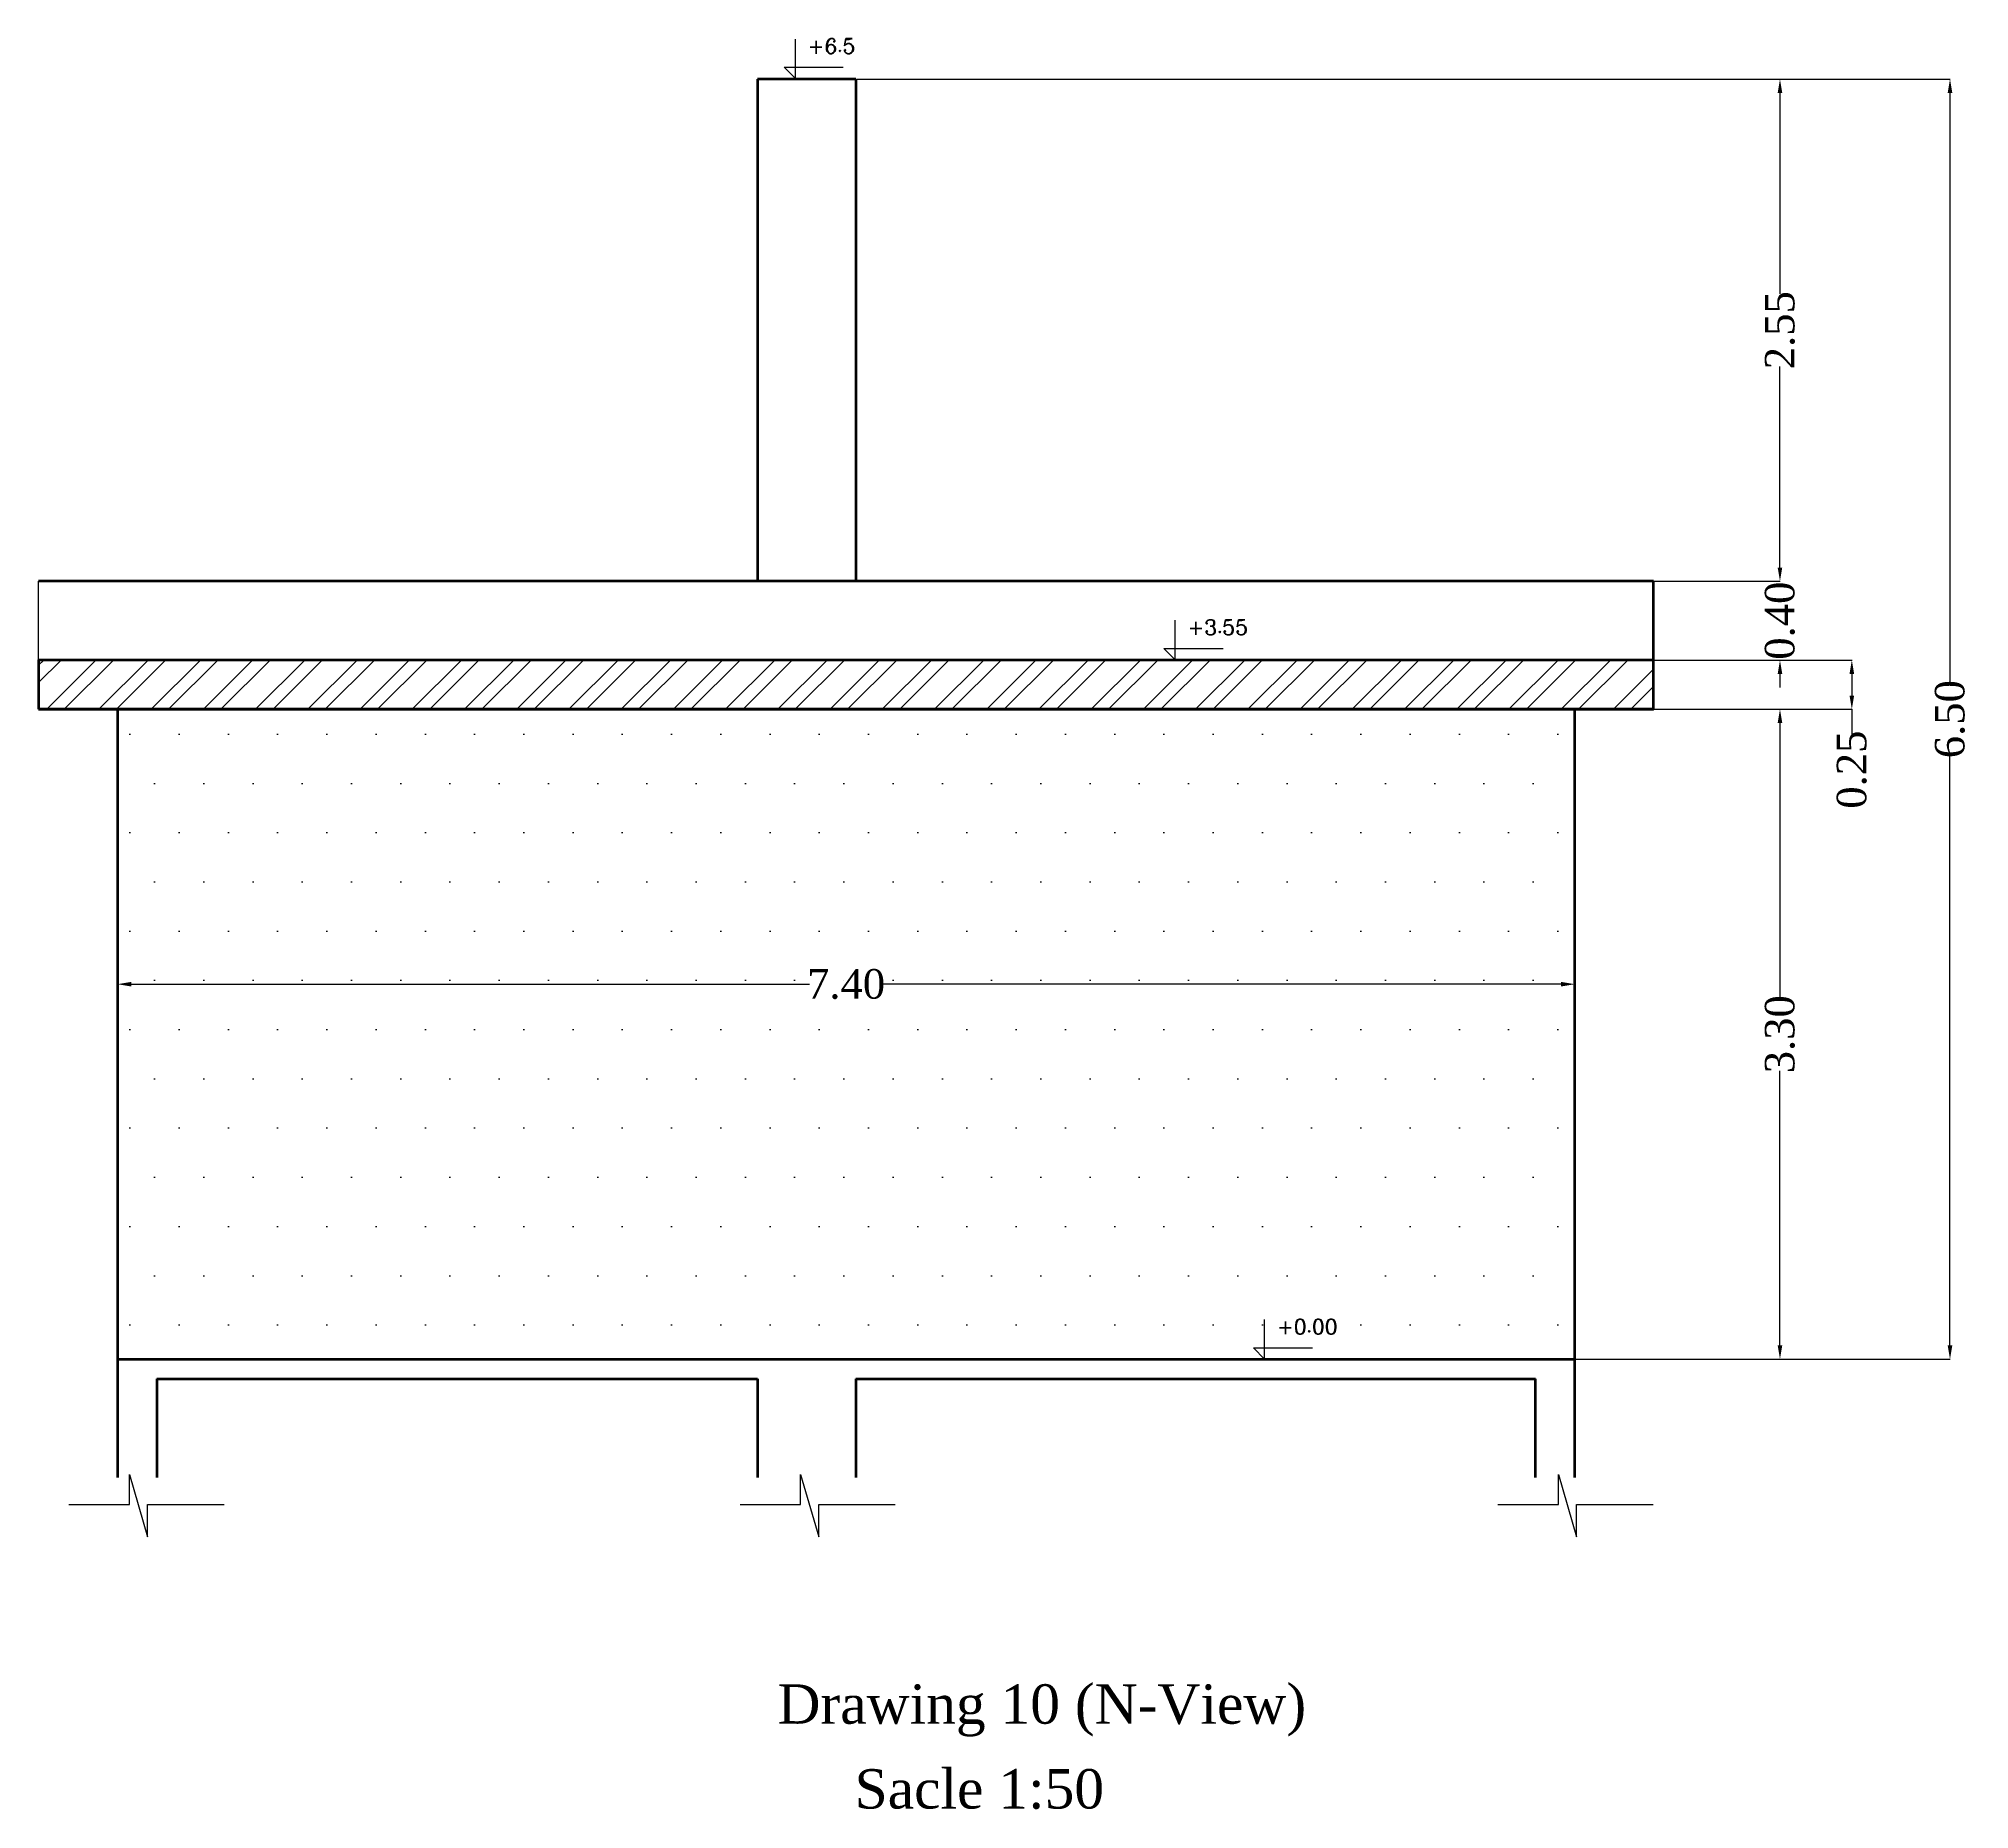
# Model space of a CAD drawing. Extents: x 159757.6 to 159806.1, y 183469.7 to 183536.
# Drawn here: x 159778.66 to 159788.46, y 183516.79 to 183525.78 of the extents above; entities that cross this region are included whole.
import ezdxf

# ---------------------------------------------------------------- set-up
doc = ezdxf.new("R2010")
doc.units = 0
doc.header["$MEASUREMENT"] = 0
doc.header["$PDSIZE"] = 2
for name, color, linetype in [('04', 1, 'Continuous'), ('DIM6', 180, 'Continuous'), ('M1', 3, 'Continuous')]:
    doc.layers.add(name, color=color, linetype=linetype)
doc.layers.add('LINE-NUSS', color=255, linetype='Continuous', lineweight=70)
doc.styles.add('ATT', font='TXT')
doc.styles.get("Standard").update_dxf_attribs({"font": 'times.ttf', "height": 0.15})
doc.styles.add('style13', font='times.ttf', dxfattribs={"height": 0.06})
doc.styles.add('STYLE2', font='romanc.shx', dxfattribs={"height": 50})
doc.dimstyles.new('Copy of dss', dxfattribs={"dimtxt": 0.18, "dimasz": 0.07, "dimexe": 0.18, "dimexo": 0.0625, "dimgap": 0.09, "dimtad": 0, "dimtoh": 1, "dimrnd": 0.05, "dimzin": 0, "dimdsep": 46, "dimtxsty": 'ATT', "dimcen": 0.09, "dimse1": 1, "dimse2": 1, "dimclrd": 8, "dimclrt": 2, "dimadec": 0, "dimazin": 0, "dimtfac": 1, "dimtofl": 0, "dimtmove": 0, "dimatfit": 3, "dimfxl": 0.18, "dimtolj": 1, "dimtzin": 0, "dimarcsym": 0})

msp = doc.modelspace()

# ---------------------------------------------------------------- texts
at = {"layer": 'DIM6', "color": 7, "linetype": 'Continuous', "style": 'style13'}
for s, p in [('Drawing 10 (N-View)', (159782.4131, 183517.2252)), ('Sacle 1:50', (159782.8047, 183516.7946))]:
    msp.add_text(s, height=0.2, dxfattribs=at).set_placement(p)
at = {"layer": 'M1', "color": 0, "linetype": 'ByBlock', "style": 'STYLE2'}
for s, p in [('+6.5', (159782.5665, 183525.7052)), ('+3.55', (159784.4948, 183522.754)), ('+0.00', (159784.9492, 183519.2029))]:
    msp.add_text(s, height=0.07644, dxfattribs=at).set_placement(p)

# ---------------------------------------------------------------- blocks, each defined once
blk = doc.blocks.new('*D132')
at = {"layer": 'DEFPOINTS', "color": 0, "linetype": 'Continuous', "transparency": 16777216}
for p in [(159786.4615, 183520.9803), (159779.0615, 183520.8123), (159786.4615, 183520.8123)]:
    blk.add_point(p, dxfattribs=at)
at = {"layer": 'DIM6', "color": 0, "linetype": 'Continuous', "lineweight": -2, "transparency": 16777216}
for p, q in [((159779.0615, 183520.8143), (159779.0615, 183520.9818)), ((159786.4615, 183520.8143), (159786.4615, 183520.9818))]:
    blk.add_line(p, q, dxfattribs=at)
at = {"layer": 'DIM6', "color": 7, "linetype": 'Continuous', "lineweight": -2, "transparency": 16777216}
for p, q in [((159779.1315, 183520.9803), (159782.5757, 183520.9803)), ((159786.3915, 183520.9803), (159782.9472, 183520.9803))]:
    blk.add_line(p, q, dxfattribs=at)
at = {"layer": 'DIM6', "color": 7, "linetype": 'Continuous', "transparency": 16777216}
for points in [[(159779.1315, 183520.992), (159779.1315, 183520.9687), (159779.0615, 183520.9803)], [(159786.3915, 183520.992), (159786.3915, 183520.9687), (159786.4615, 183520.9803)]]:
    blk.add_solid(points, dxfattribs=at)
at = {"layer": 'DIM6', "color": 7, "linetype": 'Continuous', "transparency": 16777216, "insert": (159782.7615, 183520.9803), "char_height": 0.15, "attachment_point": 5}
blk.add_mtext('\\A1;7.40', dxfattribs=at)
blk = doc.blocks.new('*D133')
at = {"layer": 'DEFPOINTS', "color": 0, "linetype": 'Continuous', "transparency": 16777216}
for p in [(159786.4615, 183522.3761), (159787.5032, 183522.3761), (159786.4615, 183519.0761)]:
    blk.add_point(p, dxfattribs=at)
at = {"layer": 'DIM6', "color": 0, "linetype": 'Continuous', "lineweight": -2, "transparency": 16777216}
for p, q in [((159786.4635, 183522.3761), (159787.5047, 183522.3761)), ((159786.4635, 183519.0761), (159787.5047, 183519.0761))]:
    blk.add_line(p, q, dxfattribs=at)
at = {"layer": 'DIM6', "color": 7, "linetype": 'Continuous', "lineweight": -2, "transparency": 16777216}
for p, q in [((159787.5032, 183522.3061), (159787.5032, 183520.9114)), ((159787.5032, 183519.1461), (159787.5032, 183520.5407))]:
    blk.add_line(p, q, dxfattribs=at)
at = {"layer": 'DIM6', "color": 7, "linetype": 'Continuous', "transparency": 16777216}
for points in [[(159787.4915, 183522.3061), (159787.5149, 183522.3061), (159787.5032, 183522.3761)], [(159787.4915, 183519.1461), (159787.5149, 183519.1461), (159787.5032, 183519.0761)]]:
    blk.add_solid(points, dxfattribs=at)
at = {"layer": 'DIM6', "color": 7, "linetype": 'Continuous', "transparency": 16777216, "insert": (159787.5032, 183520.7261), "char_height": 0.15, "attachment_point": 5, "rotation": 90}
blk.add_mtext('\\A1;3.30', dxfattribs=at)
blk = doc.blocks.new('*D134')
at = {"layer": 'DEFPOINTS', "color": 0, "linetype": 'Continuous', "transparency": 16777216}
for p in [(159786.8615, 183522.6261), (159787.8681, 183522.6261), (159786.4615, 183522.3761)]:
    blk.add_point(p, dxfattribs=at)
at = {"layer": 'DIM6', "color": 0, "linetype": 'Continuous', "lineweight": -2, "transparency": 16777216}
for p, q in [((159786.8635, 183522.6261), (159787.8696, 183522.6261)), ((159786.4635, 183522.3761), (159787.8696, 183522.3761))]:
    blk.add_line(p, q, dxfattribs=at)
at = {"layer": 'DIM6', "color": 7, "linetype": 'Continuous', "lineweight": -2, "transparency": 16777216}
for p, q in [((159787.8681, 183522.5561), (159787.8681, 183522.4461)), ((159787.8681, 183522.3761), (159787.8681, 183522.2523))]:
    blk.add_line(p, q, dxfattribs=at)
at = {"layer": 'DIM6', "color": 7, "linetype": 'Continuous', "transparency": 16777216}
for points in [[(159787.8564, 183522.5561), (159787.8798, 183522.5561), (159787.8681, 183522.6261)], [(159787.8564, 183522.4461), (159787.8798, 183522.4461), (159787.8681, 183522.3761)]]:
    blk.add_solid(points, dxfattribs=at)
at = {"layer": 'DIM6', "color": 7, "linetype": 'Continuous', "transparency": 16777216, "insert": (159787.8681, 183522.0698), "char_height": 0.15, "attachment_point": 5, "rotation": 90}
blk.add_mtext('\\A1;0.25', dxfattribs=at)
blk = doc.blocks.new('*D135')
at = {"layer": 'DEFPOINTS', "color": 0, "linetype": 'Continuous', "transparency": 16777216}
for p in [(159786.8615, 183523.0261), (159787.5032, 183523.0261), (159786.8615, 183522.6261)]:
    blk.add_point(p, dxfattribs=at)
at = {"layer": 'DIM6', "color": 7, "linetype": 'Continuous', "lineweight": -2, "transparency": 16777216}
for p, q in [((159787.5032, 183523.0961), (159787.5032, 183523.1661)), ((159787.5032, 183522.5561), (159787.5032, 183522.4861))]:
    blk.add_line(p, q, dxfattribs=at)
at = {"layer": 'DIM6', "color": 0, "linetype": 'Continuous', "lineweight": -2, "transparency": 16777216}
for p, q in [((159786.8635, 183523.0261), (159787.5047, 183523.0261)), ((159786.8635, 183522.6261), (159787.5047, 183522.6261))]:
    blk.add_line(p, q, dxfattribs=at)
at = {"layer": 'DIM6', "color": 7, "linetype": 'Continuous', "transparency": 16777216}
for points in [[(159787.4915, 183523.0961), (159787.5149, 183523.0961), (159787.5032, 183523.0261)], [(159787.4915, 183522.5561), (159787.5149, 183522.5561), (159787.5032, 183522.6261)]]:
    blk.add_solid(points, dxfattribs=at)
at = {"layer": 'DIM6', "color": 7, "linetype": 'Continuous', "transparency": 16777216, "insert": (159787.5032, 183522.8261), "char_height": 0.15, "attachment_point": 5, "rotation": 90}
blk.add_mtext('\\A1;0.40', dxfattribs=at)
blk = doc.blocks.new('*D136')
at = {"layer": 'DEFPOINTS', "color": 0, "linetype": 'Continuous', "transparency": 16777216}
for p in [(159782.8115, 183525.5761), (159787.5032, 183525.5761), (159786.8615, 183523.0261)]:
    blk.add_point(p, dxfattribs=at)
at = {"layer": 'DIM6', "color": 0, "linetype": 'Continuous', "lineweight": -2, "transparency": 16777216}
for p, q in [((159782.8135, 183525.5761), (159787.5047, 183525.5761)), ((159786.8635, 183523.0261), (159787.5047, 183523.0261))]:
    blk.add_line(p, q, dxfattribs=at)
at = {"layer": 'DIM6', "color": 7, "linetype": 'Continuous', "lineweight": -2, "transparency": 16777216}
for p, q in [((159787.5032, 183525.5061), (159787.5032, 183524.4852)), ((159787.5032, 183523.0961), (159787.5032, 183524.117))]:
    blk.add_line(p, q, dxfattribs=at)
at = {"layer": 'DIM6', "color": 7, "linetype": 'Continuous', "transparency": 16777216}
for points in [[(159787.4915, 183525.5061), (159787.5149, 183525.5061), (159787.5032, 183525.5761)], [(159787.4915, 183523.0961), (159787.5149, 183523.0961), (159787.5032, 183523.0261)]]:
    blk.add_solid(points, dxfattribs=at)
at = {"layer": 'DIM6', "color": 7, "linetype": 'Continuous', "transparency": 16777216, "insert": (159787.5032, 183524.3011), "char_height": 0.15, "attachment_point": 5, "rotation": 90}
blk.add_mtext('\\A1;2.55', dxfattribs=at)
blk = doc.blocks.new('*D137')
at = {"layer": 'DEFPOINTS', "color": 0, "linetype": 'Continuous', "transparency": 16777216}
for p in [(159782.8135, 183525.5761), (159788.3665, 183525.5761), (159786.4635, 183519.0761)]:
    blk.add_point(p, dxfattribs=at)
at = {"layer": 'DIM6', "color": 0, "linetype": 'Continuous', "lineweight": -2, "transparency": 16777216}
for p, q in [((159782.8155, 183525.5761), (159788.368, 183525.5761)), ((159786.4655, 183519.0761), (159788.368, 183519.0761))]:
    blk.add_line(p, q, dxfattribs=at)
at = {"layer": 'DIM6', "color": 7, "linetype": 'Continuous', "lineweight": -2, "transparency": 16777216}
for p, q in [((159788.3665, 183525.5061), (159788.3665, 183522.5112)), ((159788.3665, 183519.1461), (159788.3665, 183522.141))]:
    blk.add_line(p, q, dxfattribs=at)
at = {"layer": 'DIM6', "color": 7, "linetype": 'Continuous', "transparency": 16777216}
for points in [[(159788.3548, 183525.5061), (159788.3782, 183525.5061), (159788.3665, 183525.5761)], [(159788.3548, 183519.1461), (159788.3782, 183519.1461), (159788.3665, 183519.0761)]]:
    blk.add_solid(points, dxfattribs=at)
at = {"layer": 'DIM6', "color": 7, "linetype": 'Continuous', "transparency": 16777216, "insert": (159788.3665, 183522.3261), "char_height": 0.15, "attachment_point": 5, "rotation": 90}
blk.add_mtext('\\A1;6.50', dxfattribs=at)

# ---------------------------------------------------------------- dimensions: what is measured, and where the dimension line sits
at = {"layer": 'DIM6', "color": 7, "linetype": 'Continuous'}
for base, p1, p2, picture, middle in [((159787.5032, 183525.5761), (159786.8615, 183523.0261), (159782.8115, 183525.5761), '*D136', (159787.5032, 183524.3011)), ((159788.3665, 183525.5761), (159786.4635, 183519.0761), (159782.8135, 183525.5761), '*D137', (159788.3665, 183522.3261)), ((159787.5032, 183523.0261), (159786.8615, 183522.6261), (159786.8615, 183523.0261), '*D135', (159787.5032, 183522.8261)), ((159787.5032, 183522.3761), (159786.4615, 183519.0761), (159786.4615, 183522.3761), '*D133', (159787.5032, 183520.7261))]:
    dim = msp.add_linear_dim(base=base, p1=p1, p2=p2, angle=90, dimstyle='Copy of dss', override={"dimtxt": 0.05, "dimexe": 0.0015, "dimexo": 0.002, "dimgap": 0, "dimtoh": 0, "dimtxsty": 'Standard', "dimse1": 0, "dimse2": 0, "dimclrd": 7, "dimclrt": 7, "dimfxl": 0}, dxfattribs=at)
    dim.commit()
    dim.dimension.update_dxf_attribs({"geometry": picture, "text_midpoint": middle})
dim = msp.add_linear_dim(base=(159787.8681, 183522.6261), p1=(159786.4615, 183522.3761), p2=(159786.8615, 183522.6261), angle=90, dimstyle='Copy of dss', override={"dimtxt": 0.05, "dimexe": 0.0015, "dimexo": 0.002, "dimgap": 0, "dimtoh": 0, "dimtxsty": 'Standard', "dimse1": 0, "dimse2": 0, "dimclrd": 7, "dimclrt": 7, "dimfxl": 0}, dxfattribs=at)
dim.commit()
dim.dimension.update_dxf_attribs({"geometry": '*D134', "text_midpoint": (159787.8681, 183522.0698), "dimtype": 160})
dim = msp.add_linear_dim(base=(159786.4615, 183520.9803), p1=(159779.0615, 183520.8123), p2=(159786.4615, 183520.8123), dimstyle='Copy of dss', override={"dimtxt": 0.05, "dimexe": 0.0015, "dimexo": 0.002, "dimgap": 0, "dimtoh": 0, "dimtxsty": 'Standard', "dimse1": 0, "dimse2": 0, "dimclrd": 7, "dimclrt": 7, "dimfxl": 0}, dxfattribs=at)
dim.commit()
dim.dimension.update_dxf_attribs({"geometry": '*D132', "text_midpoint": (159782.7615, 183520.9803)})

# ---------------------------------------------------------------- hatches: boundary and pattern name
at = {"layer": 'DIM6', "linetype": 'Continuous'}
h = msp.add_hatch(dxfattribs=at)
h.set_pattern_fill('ANSI32', scale=0.5, style=0)
h.paths.add_polyline_path([(159778.6615, 183522.3761), (159786.8615, 183522.3761), (159786.8615, 183522.6261), (159778.6615, 183522.6261)])
h = msp.add_hatch(dxfattribs=at)
h.set_pattern_fill('DOTS', scale=4, style=0)
h.paths.add_polyline_path([(159779.0615, 183519.0761), (159786.4615, 183519.0761), (159786.4615, 183522.3761), (159779.0615, 183522.3761)])

# ---------------------------------------------------------------- linework, layer by layer
at = {"layer": '04', "color": 0}
for p, q in [((159782.5038, 183525.5793), (159782.5038, 183525.7793)), ((159782.4473, 183525.6359), (159782.5038, 183525.5793)), ((159782.4473, 183525.6359), (159782.7473, 183525.6359)), ((159784.4322, 183522.6281), (159784.4322, 183522.8281)), ((159784.3756, 183522.6847), (159784.4322, 183522.6281)), ((159784.3756, 183522.6847), (159784.6756, 183522.6847)), ((159784.8866, 183519.077), (159784.8866, 183519.277)), ((159784.83, 183519.1336), (159784.8866, 183519.077)), ((159784.83, 183519.1336), (159785.13, 183519.1336))]:
    msp.add_line(p, q, dxfattribs=at)
at = {"layer": 'DIM6', "color": 7, "linetype": 'Continuous'}
for p, q in [((159778.6615, 183522.3761), (159778.6615, 183523.0261)), ((159779.1224, 183518.338), (159779.1224, 183518.4913)), ((159779.1224, 183518.4913), (159779.2145, 183518.1744)), ((159782.5301, 183518.338), (159782.5301, 183518.4913)), ((159782.5301, 183518.4913), (159782.6222, 183518.1744)), ((159786.3779, 183518.338), (159786.3779, 183518.4913)), ((159786.3779, 183518.4913), (159786.47, 183518.1744)), ((159778.8154, 183518.338), (159779.1224, 183518.338)), ((159779.2145, 183518.1744), (159779.2145, 183518.338)), ((159779.2145, 183518.338), (159779.6033, 183518.338)), ((159782.2231, 183518.338), (159782.5301, 183518.338)), ((159782.6222, 183518.1744), (159782.6222, 183518.338)), ((159782.6222, 183518.338), (159783.0111, 183518.338)), ((159786.0709, 183518.338), (159786.3779, 183518.338)), ((159786.47, 183518.1744), (159786.47, 183518.338)), ((159786.47, 183518.338), (159786.8589, 183518.338))]:
    msp.add_line(p, q, dxfattribs=at)
at = {"layer": 'LINE-NUSS', "color": 7, "linetype": 'Continuous'}
for p, q in [((159782.3115, 183525.5761), (159782.3115, 183523.0261)), ((159782.8115, 183525.5761), (159782.3115, 183525.5761)), ((159782.8115, 183525.5761), (159782.8115, 183523.0261)), ((159786.8615, 183523.0261), (159778.6615, 183523.0261)), ((159786.8615, 183522.3761), (159786.8615, 183523.0261)), ((159786.8615, 183522.6261), (159778.6615, 183522.6261)), ((159786.8615, 183522.3761), (159778.6615, 183522.3761)), ((159779.0615, 183522.3761), (159779.0615, 183518.4761)), ((159786.4615, 183518.4761), (159786.4615, 183522.3761)), ((159779.0615, 183519.0761), (159786.4615, 183519.0761)), ((159779.2615, 183518.9761), (159782.3115, 183518.9761)), ((159779.2615, 183518.9761), (159779.2615, 183518.4761)), ((159782.3115, 183518.9761), (159782.3115, 183518.4761)), ((159782.8115, 183518.9761), (159782.8115, 183518.4761)), ((159782.8115, 183518.9761), (159786.2615, 183518.9761)), ((159786.2615, 183518.4761), (159786.2615, 183518.9761))]:
    msp.add_line(p, q, dxfattribs=at)
msp.add_lwpolyline([(159778.6615, 183522.3761), (159786.8615, 183522.3761), (159786.8615, 183522.6261), (159778.6615, 183522.6261)], close=True, dxfattribs=at)

msp.set_redraw_order([(e.dxf.handle, doc.entitydb.next_handle()) for e in msp.query("TEXT MTEXT ATTDEF DIMENSION ARC_DIMENSION")])  # texts and dimensions are drawn at this point

doc.saveas('drawing.dxf')
